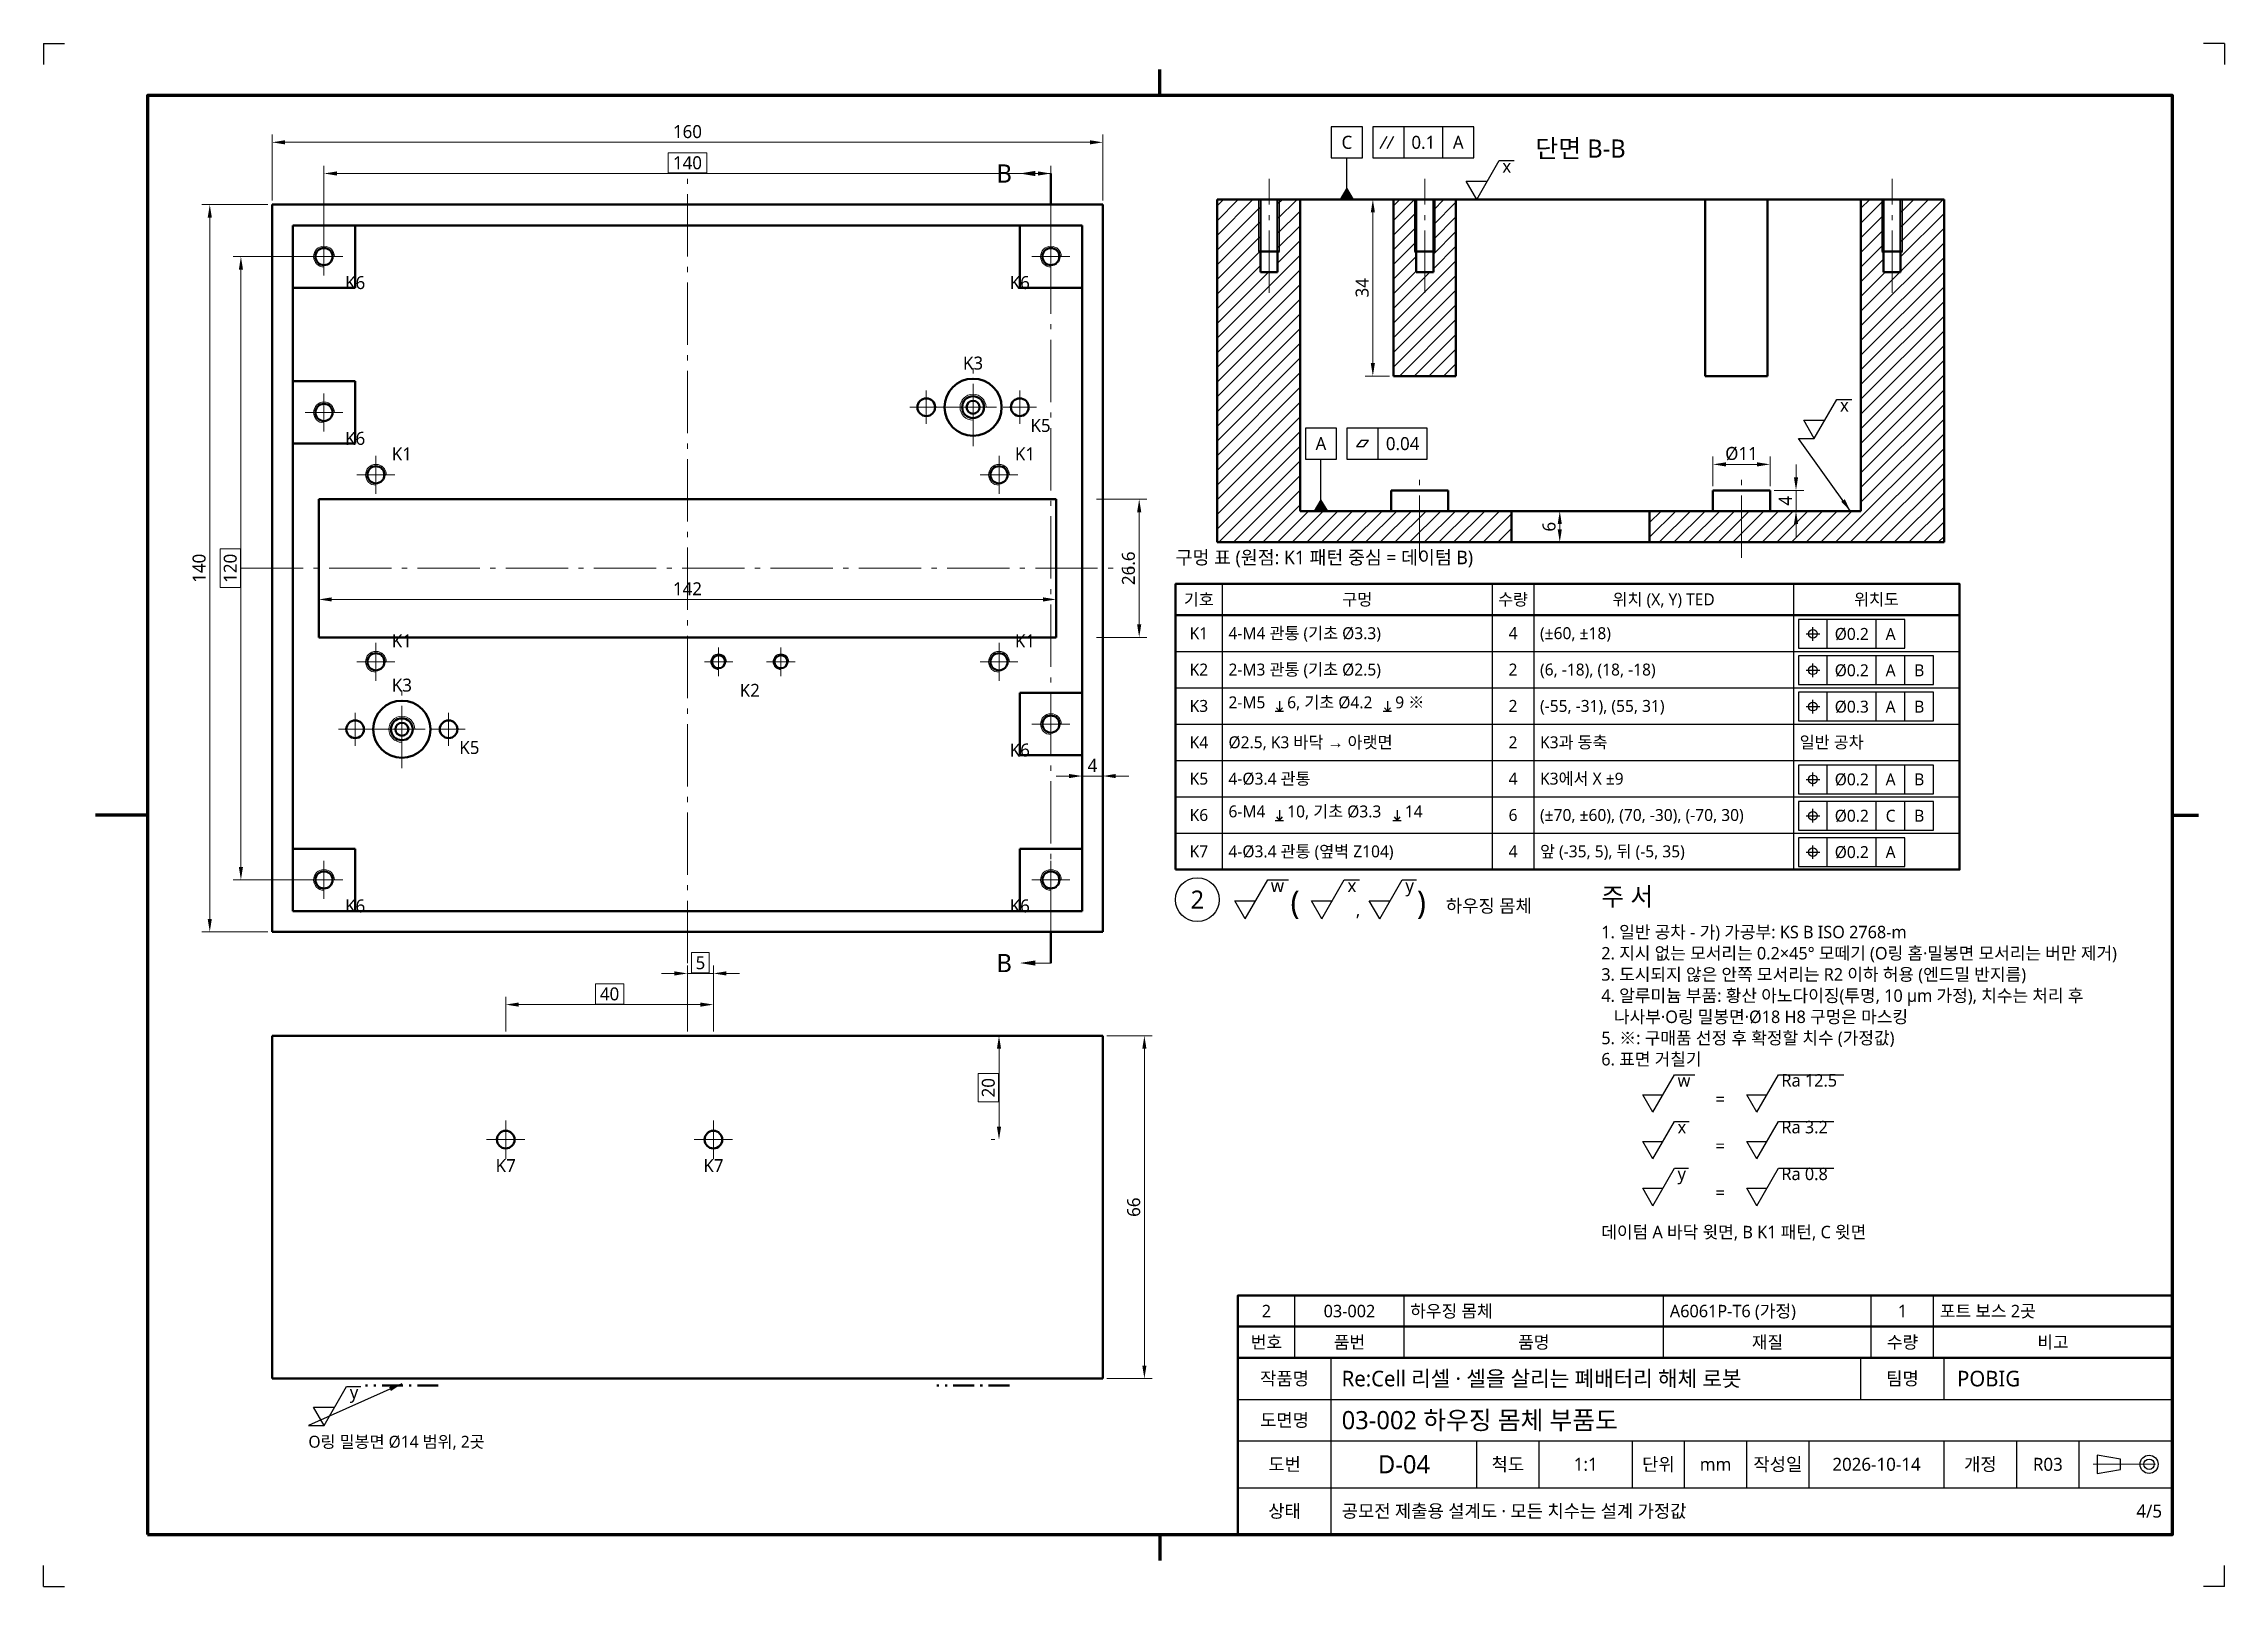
# Model space of a CAD drawing. Header units: millimetres. Extents: x 0 to 1800, y -680 to 297.
# Drawn here: x 460 to 880, y -680 to -383 of the extents above; entities that cross this region are included whole.
import ezdxf
from ezdxf.enums import TextEntityAlignment as Align

# ---------------------------------------------------------------- set-up
doc = ezdxf.new("R2010")
doc.units = ezdxf.units.MM
doc.linetypes.add('KS_CENTER', pattern=[17, 12, -2, 1, -2])
for name, color, linetype, lineweight in [('BALLOON', 7, 'Continuous', 25), ('CENTER', 1, 'KS_CENTER', 18), ('CUT', 1, 'KS_CENTER', 18), ('CUT_THK', 1, 'Continuous', 50), ('DIM', 3, 'Continuous', 18), ('FRAME', 7, 'Continuous', 70), ('HATCH', 8, 'Continuous', 13), ('OUTLINE', 7, 'Continuous', 50), ('SYMBOL', 7, 'Continuous', 25), ('TABLE', 7, 'Continuous', 25), ('TABLE_THK', 7, 'Continuous', 50), ('TEXT', 7, 'Continuous', 25), ('THREAD', 7, 'Continuous', 18)]:
    doc.layers.add(name, color=color, linetype=linetype, lineweight=lineweight)
doc.styles.add('KS', font='malgun.ttf')
doc.dimstyles.new('KS_00', dxfattribs={"dimtxt": 2.5, "dimasz": 2.5, "dimexe": 1.5, "dimexo": 0.8, "dimgap": 0.8, "dimtad": 1, "dimlfac": 50, "dimdsep": 46, "dimtxsty": 'KS', "dimcen": 0, "dimclrd": 3, "dimclre": 3, "dimclrt": 7, "dimazin": 3, "dimtfac": 0.7, "dimtmove": 0, "dimatfit": 3, "dimlwd": 18, "dimlwe": 18, "dimarcsym": 0})

# ---------------------------------------------------------------- blocks, each defined once
blk = doc.blocks.new('_CLOSEDFILLED')
at = {"color": 0, "linetype": 'ByBlock'}
blk.add_solid([(-1, 0.16), (0, 0), (-1, -0.16)], dxfattribs=at)
blk = doc.blocks.new('*D103')
at = {"color": 3, "lineweight": 18}
for p, q in [((44, 266.8), (44, 279.5)), ((46.5, 278), (201.5, 278)), ((204, 266.8), (204, 279.5))]:
    blk.add_line(p, q, dxfattribs=at)
at = {"layer": 'Defpoints'}
for p in [(44, 278), (44, 266), (204, 266)]:
    blk.add_point(p, dxfattribs=at)
at = {"layer": 'DIM', "color": 3, "xscale": 2.5, "yscale": 2.5, "rotation": 180}
blk.add_blockref('_CLOSEDFILLED', (44, 278), dxfattribs=at)
at = {"layer": 'DIM', "color": 3, "xscale": 2.5, "yscale": 2.5}
blk.add_blockref('_CLOSEDFILLED', (204, 278), dxfattribs=at)
at = {"layer": 'DIM', "color": 7, "insert": (124, 280.05), "char_height": 2.5, "attachment_point": 5, "style": 'KS'}
blk.add_mtext('160', dxfattribs=at)
blk = doc.blocks.new('*D104')
at = {"color": 3, "lineweight": 18}
for p, q in [((54, 256.8), (54, 273.5)), ((194, 256.8), (194, 273.5)), ((56.5, 272), (191.5, 272))]:
    blk.add_line(p, q, dxfattribs=at)
at = {"layer": 'Defpoints'}
for p in [(54, 272), (54, 256), (194, 256)]:
    blk.add_point(p, dxfattribs=at)
at = {"layer": 'DIM', "color": 3, "xscale": 2.5, "yscale": 2.5, "rotation": 180}
blk.add_blockref('_CLOSEDFILLED', (54, 272), dxfattribs=at)
at = {"layer": 'DIM', "color": 3, "xscale": 2.5, "yscale": 2.5}
blk.add_blockref('_CLOSEDFILLED', (194, 272), dxfattribs=at)
at = {"layer": 'DIM', "color": 7, "insert": (124, 274.05), "char_height": 2.5, "attachment_point": 5, "style": 'KS'}
blk.add_mtext('140', dxfattribs=at)
blk = doc.blocks.new('*D105')
at = {"color": 3, "lineweight": 18}
for p, q in [((43.2, 266), (30.5, 266)), ((32, 128.5), (32, 263.5)), ((43.2, 126), (30.5, 126))]:
    blk.add_line(p, q, dxfattribs=at)
at = {"layer": 'Defpoints'}
for p in [(44, 266), (32, 126), (44, 126)]:
    blk.add_point(p, dxfattribs=at)
at = {"layer": 'DIM', "color": 3, "xscale": 2.5, "yscale": 2.5}
for p, rotation in [((32, 266), 90), ((32, 126), 270)]:
    blk.add_blockref('_CLOSEDFILLED', p, dxfattribs=dict(at, rotation=rotation))
at = {"layer": 'DIM', "color": 7, "insert": (29.95, 196), "char_height": 2.5, "attachment_point": 5, "rotation": 90, "style": 'KS'}
blk.add_mtext('140', dxfattribs=at)
blk = doc.blocks.new('*D106')
at = {"color": 3, "lineweight": 18}
for p, q in [((53.2, 256), (36.5, 256)), ((38, 138.5), (38, 253.5)), ((53.2, 136), (36.5, 136))]:
    blk.add_line(p, q, dxfattribs=at)
at = {"layer": 'Defpoints'}
for p in [(54, 256), (38, 136), (54, 136)]:
    blk.add_point(p, dxfattribs=at)
at = {"layer": 'DIM', "color": 3, "xscale": 2.5, "yscale": 2.5}
for p, rotation in [((38, 256), 90), ((38, 136), 270)]:
    blk.add_blockref('_CLOSEDFILLED', p, dxfattribs=dict(at, rotation=rotation))
at = {"layer": 'DIM', "color": 7, "insert": (35.95, 196), "char_height": 2.5, "attachment_point": 5, "rotation": 90, "style": 'KS'}
blk.add_mtext('120', dxfattribs=at)
blk = doc.blocks.new('*D107')
at = {"color": 3, "lineweight": 18}
for p, q in [((53, 183.5), (53, 191.5)), ((55.5, 190), (192.5, 190)), ((195, 183.5), (195, 191.5))]:
    blk.add_line(p, q, dxfattribs=at)
at = {"layer": 'Defpoints'}
for p in [(53, 190), (53, 182.7), (195, 182.7)]:
    blk.add_point(p, dxfattribs=at)
at = {"layer": 'DIM', "color": 3, "xscale": 2.5, "yscale": 2.5, "rotation": 180}
blk.add_blockref('_CLOSEDFILLED', (53, 190), dxfattribs=at)
at = {"layer": 'DIM', "color": 3, "xscale": 2.5, "yscale": 2.5}
blk.add_blockref('_CLOSEDFILLED', (195, 190), dxfattribs=at)
at = {"layer": 'DIM', "color": 7, "insert": (124, 192.05), "char_height": 2.5, "attachment_point": 5, "style": 'KS'}
blk.add_mtext('142', dxfattribs=at)
blk = doc.blocks.new('*D108')
at = {"color": 3, "lineweight": 18}
for p, q in [((202.8, 209.3), (212.5, 209.3)), ((211, 185.2), (211, 206.8)), ((202.8, 182.7), (212.5, 182.7))]:
    blk.add_line(p, q, dxfattribs=at)
at = {"layer": 'Defpoints'}
for p in [(202, 209.3), (202, 182.7), (211, 182.7)]:
    blk.add_point(p, dxfattribs=at)
at = {"layer": 'DIM', "color": 3, "xscale": 2.5, "yscale": 2.5}
for p, rotation in [((211, 209.3), 90), ((211, 182.7), 270)]:
    blk.add_blockref('_CLOSEDFILLED', p, dxfattribs=dict(at, rotation=rotation))
at = {"layer": 'DIM', "color": 7, "insert": (208.95, 196), "char_height": 2.5, "attachment_point": 5, "rotation": 90, "style": 'KS'}
blk.add_mtext('26.6', dxfattribs=at)
blk = doc.blocks.new('*D110')
at = {"color": 3, "lineweight": 18}
for p, q in [((204.8, 106), (213.5, 106)), ((212, 42.5), (212, 103.5)), ((204.8, 40), (213.5, 40))]:
    blk.add_line(p, q, dxfattribs=at)
at = {"layer": 'Defpoints'}
for p in [(204, 106), (204, 40), (212, 40)]:
    blk.add_point(p, dxfattribs=at)
at = {"layer": 'DIM', "color": 3, "xscale": 2.5, "yscale": 2.5}
for p, rotation in [((212, 106), 90), ((212, 40), 270)]:
    blk.add_blockref('_CLOSEDFILLED', p, dxfattribs=dict(at, rotation=rotation))
at = {"layer": 'DIM', "color": 7, "insert": (209.95, 73), "char_height": 2.5, "attachment_point": 5, "rotation": 90, "style": 'KS'}
blk.add_mtext('66', dxfattribs=at)
blk = doc.blocks.new('*D111')
at = {"color": 3, "lineweight": 18}
for p, q in [((89, 106.8), (89, 113.5)), ((129, 106.8), (129, 113.5)), ((91.5, 112), (126.5, 112))]:
    blk.add_line(p, q, dxfattribs=at)
at = {"layer": 'Defpoints'}
for p in [(89, 112), (89, 106), (129, 106)]:
    blk.add_point(p, dxfattribs=at)
at = {"layer": 'DIM', "color": 3, "xscale": 2.5, "yscale": 2.5, "rotation": 180}
blk.add_blockref('_CLOSEDFILLED', (89, 112), dxfattribs=at)
at = {"layer": 'DIM', "color": 3, "xscale": 2.5, "yscale": 2.5}
blk.add_blockref('_CLOSEDFILLED', (129, 112), dxfattribs=at)
at = {"layer": 'DIM', "color": 7, "insert": (109, 114.05), "char_height": 2.5, "attachment_point": 5, "style": 'KS'}
blk.add_mtext('40', dxfattribs=at)
blk = doc.blocks.new('*D112')
at = {"color": 3, "lineweight": 18}
for p, q in [((121.5, 118), (119, 118)), ((124, 106.8), (124, 119.5)), ((124, 118), (129, 118)), ((129, 106.8), (129, 119.5)), ((131.5, 118), (134, 118))]:
    blk.add_line(p, q, dxfattribs=at)
at = {"layer": 'Defpoints'}
for p in [(124, 118), (124, 106), (129, 106)]:
    blk.add_point(p, dxfattribs=at)
at = {"layer": 'DIM', "color": 3, "xscale": 2.5, "yscale": 2.5}
blk.add_blockref('_CLOSEDFILLED', (124, 118), dxfattribs=at)
at = {"layer": 'DIM', "color": 3, "xscale": 2.5, "yscale": 2.5, "rotation": 180}
blk.add_blockref('_CLOSEDFILLED', (129, 118), dxfattribs=at)
at = {"layer": 'DIM', "color": 7, "insert": (126.5, 120.05), "char_height": 2.5, "attachment_point": 5, "style": 'KS'}
blk.add_mtext('5', dxfattribs=at)
blk = doc.blocks.new('*D113')
at = {"color": 3, "lineweight": 18}
for p, q in [((183.2, 106), (182.5, 106)), ((184, 88.5), (184, 103.5)), ((183.2, 86), (182.5, 86))]:
    blk.add_line(p, q, dxfattribs=at)
at = {"layer": 'Defpoints'}
for p in [(184, 106), (184, 86), (184, 86)]:
    blk.add_point(p, dxfattribs=at)
at = {"layer": 'DIM', "color": 3, "xscale": 2.5, "yscale": 2.5}
for p, rotation in [((184, 106), 90), ((184, 86), 270)]:
    blk.add_blockref('_CLOSEDFILLED', p, dxfattribs=dict(at, rotation=rotation))
at = {"layer": 'DIM', "color": 7, "insert": (181.95, 96), "char_height": 2.5, "attachment_point": 5, "rotation": 90, "style": 'KS'}
blk.add_mtext('20', dxfattribs=at)
blk = doc.blocks.new('*D114')
at = {"color": 3, "lineweight": 18}
for p, q in [((259.2, 267), (254.5, 267)), ((256, 235.5), (256, 264.5)), ((259.2, 233), (254.5, 233))]:
    blk.add_line(p, q, dxfattribs=at)
at = {"layer": 'Defpoints'}
for p in [(260, 267), (256, 233), (260, 233)]:
    blk.add_point(p, dxfattribs=at)
at = {"layer": 'DIM', "color": 3, "xscale": 2.5, "yscale": 2.5}
for p, rotation in [((256, 267), 90), ((256, 233), 270)]:
    blk.add_blockref('_CLOSEDFILLED', p, dxfattribs=dict(at, rotation=rotation))
at = {"layer": 'DIM', "color": 7, "insert": (253.95, 250), "char_height": 2.5, "attachment_point": 5, "rotation": 90, "style": 'KS'}
blk.add_mtext('34', dxfattribs=at)
blk = doc.blocks.new('*D115')
at = {"color": 3, "lineweight": 18}
for p, q in [((283.5, 207), (293.5, 207)), ((292, 203.5), (292, 204.5)), ((283.5, 201), (293.5, 201))]:
    blk.add_line(p, q, dxfattribs=at)
at = {"layer": 'Defpoints'}
for p in [(282.7, 207), (282.7, 201), (292, 201)]:
    blk.add_point(p, dxfattribs=at)
at = {"layer": 'DIM', "color": 3, "xscale": 2.5, "yscale": 2.5}
for p, rotation in [((292, 207), 90), ((292, 201), 270)]:
    blk.add_blockref('_CLOSEDFILLED', p, dxfattribs=dict(at, rotation=rotation))
at = {"layer": 'DIM', "color": 7, "insert": (289.95, 204), "char_height": 2.5, "attachment_point": 5, "rotation": 90, "style": 'KS'}
blk.add_mtext('6', dxfattribs=at)
blk = doc.blocks.new('*D116')
at = {"color": 3, "lineweight": 18}
for p, q in [((337.5, 213.5), (337.5, 216)), ((333.3, 211), (339, 211)), ((337.5, 207), (337.5, 211)), ((333.3, 207), (339, 207)), ((337.5, 204.5), (337.5, 202))]:
    blk.add_line(p, q, dxfattribs=at)
at = {"layer": 'Defpoints'}
for p in [(332.5, 211), (332.5, 207), (337.5, 207)]:
    blk.add_point(p, dxfattribs=at)
at = {"layer": 'DIM', "color": 3, "xscale": 2.5, "yscale": 2.5}
for p, rotation in [((337.5, 211), 270), ((337.5, 207), 90)]:
    blk.add_blockref('_CLOSEDFILLED', p, dxfattribs=dict(at, rotation=rotation))
at = {"layer": 'DIM', "color": 7, "insert": (335.45, 209), "char_height": 2.5, "attachment_point": 5, "rotation": 90, "style": 'KS'}
blk.add_mtext('4', dxfattribs=at)
blk = doc.blocks.new('D-04_R03_4of5')
at = {"layer": 'HATCH'}
h = blk.add_hatch(dxfattribs=at)
h.set_pattern_fill('ANSI31', scale=0.62992, style=0)
h.paths.add_polyline_path([(230, 267), (226, 267), (226, 201), (282.7, 201), (282.7, 207), (242, 207), (242, 267), (237.65, 267), (237.65, 253), (234.35, 253), (234.35, 267)])
h = blk.add_hatch(dxfattribs=at)
h.set_pattern_fill('ANSI31', scale=0.62992, style=0)
h.paths.add_polyline_path([(264.35, 267), (264.35, 253), (267.65, 253), (267.65, 267), (272, 267), (272, 233), (260, 233), (260, 267)])
h = blk.add_hatch(dxfattribs=at)
h.set_pattern_fill('ANSI31', scale=0.62992, style=0)
h.paths.add_polyline_path([(366, 267), (362, 267), (357.65, 267), (357.65, 253), (354.35, 253), (354.35, 267), (350, 267), (350, 207), (309.3, 207), (309.3, 201), (366, 201)])
at = {"layer": 'SYMBOL'}
h = blk.add_hatch(color=256, dxfattribs=at)
h.dxf.hatch_style = 1
h.paths.add_polyline_path([(249.7, 267), (252.3, 267), (251, 269.2)])
h = blk.add_hatch(color=256, dxfattribs=at)
h.dxf.hatch_style = 1
h.paths.add_polyline_path([(244.7, 207), (247.3, 207), (246, 209.2)])
at = {"layer": 'BALLOON'}
blk.add_circle((222.2, 132.2), 4.2, dxfattribs=at)
at = {"layer": 'CENTER'}
for p, q in [((124, 120), (124, 272)), ((236, 249), (236, 271)), ((266, 249), (266, 271)), ((356, 249), (356, 271)), ((54, 252.35), (54, 259.65)), ((194, 252.35), (194, 259.65)), ((50.35, 256), (57.65, 256)), ((190.35, 256), (197.65, 256)), ((179, 219.5), (179, 234.5)), ((54, 222.35), (54, 229.65)), ((166.8, 227), (173.2, 227)), ((170, 223.8), (170, 230.2)), ((171.5, 227), (186.5, 227)), ((184.8, 227), (191.2, 227)), ((188, 223.8), (188, 230.2)), ((50.35, 226), (57.65, 226)), ((64, 210.35), (64, 217.65)), ((184, 210.35), (184, 217.65)), ((265, 198), (265, 215)), ((327, 198), (327, 215)), ((60.35, 214), (67.65, 214)), ((180.35, 214), (187.65, 214)), ((38, 196), (210, 196)), ((64, 174.35), (64, 181.65)), ((130, 175.25), (130, 180.75)), ((142, 175.25), (142, 180.75)), ((184, 174.35), (184, 181.65)), ((60.35, 178), (67.65, 178)), ((127.25, 178), (132.75, 178)), ((139.25, 178), (144.75, 178)), ((180.35, 178), (187.65, 178)), ((69, 157.5), (69, 172.5)), ((60, 161.8), (60, 168.2)), ((78, 161.8), (78, 168.2)), ((194, 162.35), (194, 169.65)), ((56.8, 165), (63.2, 165)), ((61.5, 165), (76.5, 165)), ((74.8, 165), (81.2, 165)), ((190.35, 166), (197.65, 166)), ((54, 132.35), (54, 139.65)), ((194, 132.35), (194, 139.65)), ((50.35, 136), (57.65, 136)), ((190.35, 136), (197.65, 136)), ((89, 82.3), (89, 89.7)), ((129, 82.3), (129, 89.7)), ((85.3, 86), (92.7, 86)), ((125.3, 86), (132.7, 86)), ((394.75, 23.5), (408, 23.5))]:
    blk.add_line(p, q, dxfattribs=at)
at = {"layer": 'CUT'}
blk.add_line((194, 126), (194, 266), dxfattribs=at)
at = {"layer": 'CUT_THK'}
for p, q in [((194, 266), (194, 272)), ((194, 120), (194, 126)), ((62.4, 38.7), (62, 38.7)), ((64, 38.7), (63.6, 38.7)), ((69.2, 38.7), (65.2, 38.7)), ((70.8, 38.7), (70.4, 38.7)), ((76, 38.7), (72, 38.7)), ((172.4, 38.7), (172, 38.7)), ((174, 38.7), (173.6, 38.7)), ((179.2, 38.7), (175.2, 38.7)), ((180.8, 38.7), (180.4, 38.7)), ((186, 38.7), (182, 38.7))]:
    blk.add_line(p, q, dxfattribs=at)
at = {"layer": 'DIM'}
for p, q in [((194, 272), (190.5, 272)), ((194, 120), (190.5, 120))]:
    blk.add_line(p, q, dxfattribs=at)
for points in [[(120.27076, 272.1), (127.72924, 272.1), (127.72924, 276), (120.27076, 276)], [(34, 192.27076), (37.9, 192.27076), (37.9, 199.72924), (34, 199.72924)], [(124.79025, 118.1), (128.20975, 118.1), (128.20975, 122), (124.79025, 122)], [(106.28051, 112.1), (111.71949, 112.1), (111.71949, 116), (106.28051, 116)], [(180, 93.28051), (183.9, 93.28051), (183.9, 98.71949), (180, 98.71949)]]:
    blk.add_lwpolyline(points, close=True, dxfattribs=at)
for points in [[(188, 272), (191, 272.5), (191, 271.5)], [(188, 120), (191, 120.5), (191, 119.5)]]:
    blk.add_solid(points, dxfattribs=at)
at = {"layer": 'FRAME'}
for p, q in [((215, 287), (215, 292)), ((20, 148.5), (10, 148.5)), ((410, 148.5), (415, 148.5)), ((215, 10), (215, 5))]:
    blk.add_line(p, q, dxfattribs=at)
blk.add_lwpolyline([(20, 10), (410, 10), (410, 287), (20, 287)], close=True, dxfattribs=at)
at = {"layer": 'OUTLINE'}
for p, q in [((44, 126), (44, 266)), ((44, 266), (204, 266)), ((204, 126), (204, 266)), ((226, 267), (226, 201)), ((226, 267), (230, 267)), ((230, 267), (234.35, 267)), ((234.35, 253), (234.35, 267)), ((237.65, 253), (237.65, 267)), ((237.65, 267), (242, 267)), ((242, 267), (260, 267)), ((242, 267), (242, 207)), ((260, 267), (264.35, 267)), ((260, 267), (260, 233)), ((264.35, 253), (264.35, 267)), ((267.65, 267), (272, 267)), ((267.65, 253), (267.65, 267)), ((272, 267), (320, 267)), ((272, 267), (272, 233)), ((320, 267), (332, 267)), ((320, 233), (320, 267)), ((332, 267), (350, 267)), ((332, 233), (332, 267)), ((350, 267), (350, 207)), ((350, 267), (354.35, 267)), ((354.35, 253), (354.35, 267)), ((357.65, 253), (357.65, 267)), ((357.65, 267), (362, 267)), ((362, 267), (366, 267)), ((366, 267), (366, 201)), ((60, 262), (48, 262)), ((48, 250), (48, 262)), ((188, 262), (60, 262)), ((60, 250), (60, 262)), ((200, 262), (188, 262)), ((188, 250), (188, 262)), ((200, 250), (200, 262)), ((234, 257), (238, 257)), ((264, 257), (268, 257)), ((354, 257), (358, 257)), ((234.35, 253), (237.65, 253)), ((264.35, 253), (267.65, 253)), ((354.35, 253), (357.65, 253)), ((48, 232), (48, 250)), ((48, 250), (60, 250)), ((188, 250), (200, 250)), ((200, 172), (200, 250)), ((48, 220), (48, 232)), ((48, 232), (60, 232)), ((60, 220), (60, 232)), ((260, 233), (272, 233)), ((320, 233), (332, 233)), ((48, 142), (48, 220)), ((48, 220), (60, 220)), ((259.5, 207), (259.5, 211)), ((270.5, 207), (270.5, 211)), ((321.5, 207), (321.5, 211)), ((332.5, 207), (332.5, 211)), ((53, 182.7), (53, 209.3)), ((195, 209.3), (53, 209.3)), ((195, 182.7), (195, 209.3)), ((242, 207), (282.7, 207)), ((282.7, 207), (282.7, 201)), ((282.7, 207), (309.3, 207)), ((309.3, 207), (309.3, 201)), ((309.3, 207), (350, 207)), ((226, 201), (282.7, 201)), ((282.7, 201), (309.3, 201)), ((309.3, 201), (366, 201)), ((195, 182.7), (53, 182.7)), ((188, 160), (188, 172)), ((188, 172), (200, 172)), ((200, 160), (200, 172)), ((188, 160), (200, 160)), ((200, 142), (200, 160)), ((48, 130), (48, 142)), ((48, 142), (60, 142)), ((60, 130), (60, 142)), ((188, 130), (188, 142)), ((188, 142), (200, 142)), ((200, 130), (200, 142)), ((44, 126), (204, 126)), ((60, 130), (48, 130)), ((188, 130), (60, 130)), ((200, 130), (188, 130)), ((44, 40), (44, 106)), ((44, 106), (204, 106)), ((204, 40), (204, 106)), ((44, 40), (204, 40))]:
    blk.add_line(p, q, dxfattribs=at)
for points in [[(237.65, 267), (237.60863, 267), (237.4866, 267), (237.29002, 267), (237.02876, 267), (236.71591, 267), (236.36716, 267), (236, 267), (235.63284, 267), (235.28409, 267), (234.97124, 267), (234.70998, 267), (234.5134, 267), (234.39137, 267), (234.35, 267)], [(267.65, 267), (267.60863, 267), (267.4866, 267), (267.29002, 267), (267.02876, 267), (266.71591, 267), (266.36716, 267), (266, 267), (265.63284, 267), (265.28409, 267), (264.97124, 267), (264.70998, 267), (264.5134, 267), (264.39137, 267), (264.35, 267)], [(357.65, 267), (357.60863, 267), (357.4866, 267), (357.29002, 267), (357.02876, 267), (356.71591, 267), (356.36716, 267), (356, 267), (355.63284, 267), (355.28409, 267), (354.97124, 267), (354.70998, 267), (354.5134, 267), (354.39137, 267), (354.35, 267)], [(259.5, 211), (259.53458, 211), (259.6379, 211), (259.80864, 211), (260.04467, 211), (260.34302, 211), (260.69993, 211), (261.11091, 211), (261.57081, 211), (262.07382, 211), (262.61364, 211), (263.18347, 211), (263.77613, 211), (264.3842, 211), (265, 211)], [(265, 211), (265.6158, 211), (266.22387, 211), (266.81653, 211), (267.38636, 211), (267.92618, 211), (268.42919, 211), (268.88909, 211), (269.30007, 211), (269.65698, 211), (269.95533, 211), (270.19136, 211), (270.3621, 211), (270.46542, 211), (270.5, 211)], [(321.5, 211), (321.53458, 211), (321.6379, 211), (321.80864, 211), (322.04467, 211), (322.34302, 211), (322.69993, 211), (323.11091, 211), (323.57081, 211), (324.07382, 211), (324.61364, 211), (325.18347, 211), (325.77613, 211), (326.3842, 211), (327, 211)], [(327, 211), (327.6158, 211), (328.22387, 211), (328.81653, 211), (329.38636, 211), (329.92618, 211), (330.42919, 211), (330.88909, 211), (331.30007, 211), (331.65698, 211), (331.95533, 211), (332.19136, 211), (332.3621, 211), (332.46542, 211), (332.5, 211)]]:
    blk.add_lwpolyline(points, dxfattribs=at)
for centre, radius in [((54, 256), 1.65), ((194, 256), 1.65), ((179, 227), 5.5), ((54, 226), 1.65), ((170, 227), 1.7), ((179, 227), 2.1), ((179, 227), 1.25), ((188, 227), 1.7), ((64, 214), 1.65), ((184, 214), 1.65), ((64, 178), 1.65), ((130, 178), 1.25), ((142, 178), 1.25), ((184, 178), 1.65), ((69, 165), 5.5), ((60, 165), 1.7), ((69, 165), 2.1), ((69, 165), 1.25), ((78, 165), 1.7), ((194, 166), 1.65), ((54, 136), 1.65), ((194, 136), 1.65), ((89, 86), 1.7), ((129, 86), 1.7)]:
    blk.add_circle(centre, radius, dxfattribs=at)
at = {"layer": 'SYMBOL'}
for p, q in [((257.44, 276.83), (258.74, 279.17)), ((258.74, 276.83), (260.04, 279.17)), ((262, 275), (262, 281)), ((269.44874, 275), (269.44874, 281)), ((251, 269.2), (251, 275)), ((276, 267), (280.33013, 274.5)), ((280.33013, 274.5), (283.2297, 274.5)), ((276, 267), (273.97927, 270.5)), ((273.97927, 270.5), (278.02073, 270.5)), ((341.02073, 221), (345.35085, 228.5)), ((345.35085, 228.5), (348.25043, 228.5)), ((257, 217), (257, 223)), ((341.02073, 221), (339, 224.5)), ((339, 224.5), (343.04145, 224.5)), ((348, 207), (338, 221)), ((338, 221), (341.02073, 221)), ((246, 209.2), (246, 217)), ((343.52, 180.6), (343.52, 186.12)), ((352.95624, 180.6), (352.95624, 186.12)), ((339.46, 183.36), (342.06, 183.36)), ((340.76, 182.06), (340.76, 184.66)), ((340.76, 175.06), (340.76, 177.66)), ((343.52, 173.6), (343.52, 179.12)), ((352.95624, 173.6), (352.95624, 179.12)), ((358.47624, 173.6), (358.47624, 179.12)), ((339.46, 176.36), (342.06, 176.36)), ((339.46, 169.36), (342.06, 169.36)), ((340.76, 168.06), (340.76, 170.66)), ((343.52, 166.6), (343.52, 172.12)), ((352.95624, 166.6), (352.95624, 172.12)), ((358.47624, 166.6), (358.47624, 172.12)), ((340.76, 154.06), (340.76, 156.66)), ((343.52, 152.6), (343.52, 158.12)), ((352.95624, 152.6), (352.95624, 158.12)), ((358.47624, 152.6), (358.47624, 158.12)), ((339.46, 155.36), (342.06, 155.36)), ((339.46, 148.36), (342.06, 148.36)), ((340.76, 147.06), (340.76, 149.66)), ((343.52, 145.6), (343.52, 151.12)), ((352.95624, 145.6), (352.95624, 151.12)), ((358.47624, 145.6), (358.47624, 151.12)), ((343.52, 138.6), (343.52, 144.12)), ((352.95624, 138.6), (352.95624, 144.12)), ((339.46, 141.36), (342.06, 141.36)), ((340.76, 140.06), (340.76, 142.66)), ((231.42073, 128.5), (235.75085, 136)), ((235.75085, 136), (239.77681, 136)), ((246.17681, 128.5), (250.50694, 136)), ((250.50694, 136), (253.40651, 136)), ((257.3329, 128.5), (261.66303, 136)), ((261.66303, 136), (264.40931, 136)), ((231.42073, 128.5), (229.4, 132)), ((229.4, 132), (233.44145, 132)), ((246.17681, 128.5), (244.15609, 132)), ((244.15609, 132), (248.19754, 132)), ((257.3329, 128.5), (255.31217, 132)), ((255.31217, 132), (259.35363, 132)), ((309.9399, 91.29), (314.09682, 98.49)), ((314.09682, 98.49), (318.00974, 98.49)), ((329.9399, 91.29), (334.09682, 98.49)), ((334.09682, 98.49), (346.71156, 98.49)), ((309.9399, 91.29), (308, 94.65)), ((308, 94.65), (311.87979, 94.65)), ((329.9399, 91.29), (328, 94.65)), ((328, 94.65), (331.87979, 94.65)), ((309.9399, 82.29), (314.09682, 89.49)), ((314.09682, 89.49), (316.92841, 89.49)), ((329.9399, 82.29), (334.09682, 89.49)), ((334.09682, 89.49), (344.77285, 89.49)), ((309.9399, 82.29), (308, 85.65)), ((308, 85.65), (311.87979, 85.65)), ((329.9399, 82.29), (328, 85.65)), ((328, 85.65), (331.87979, 85.65)), ((309.9399, 73.29), (314.09682, 80.49)), ((314.09682, 80.49), (316.78125, 80.49)), ((329.9399, 73.29), (334.09682, 80.49)), ((334.09682, 80.49), (344.77285, 80.49)), ((309.9399, 73.29), (308, 76.65)), ((308, 76.65), (311.87979, 76.65)), ((329.9399, 73.29), (328, 76.65)), ((328, 76.65), (331.87979, 76.65)), ((69, 39), (51, 31)), ((54.02073, 31), (58.35085, 38.5)), ((58.35085, 38.5), (61.09713, 38.5)), ((54.02073, 31), (52, 34.5)), ((52, 34.5), (56.04145, 34.5)), ((51, 31), (54.02073, 31))]:
    blk.add_line(p, q, dxfattribs=at)
for points in [[(248, 275), (254, 275), (254, 281), (248, 281)], [(256, 275), (275.44874, 275), (275.44874, 281), (256, 281)], [(249.7, 267), (252.3, 267), (251, 269.2)], [(243, 217), (249, 217), (249, 223), (243, 223)], [(251, 217), (266.46823, 217), (266.46823, 223), (251, 223)], [(252.83, 219.415), (254.26, 219.415), (255.17, 220.585), (253.74, 220.585)], [(244.7, 207), (247.3, 207), (246, 209.2)], [(338, 180.6), (358.47624, 180.6), (358.47624, 186.12), (338, 186.12)], [(338, 173.6), (363.99624, 173.6), (363.99624, 179.12), (338, 179.12)], [(338, 166.6), (363.99624, 166.6), (363.99624, 172.12), (338, 172.12)], [(338, 152.6), (363.99624, 152.6), (363.99624, 158.12), (338, 158.12)], [(338, 145.6), (363.99624, 145.6), (363.99624, 151.12), (338, 151.12)], [(338, 138.6), (358.47624, 138.6), (358.47624, 144.12), (338, 144.12)], [(395.5, 21.75), (400, 22.5), (400, 24.5), (395.5, 25.25)]]:
    blk.add_lwpolyline(points, close=True, dxfattribs=at)
for centre, radius in [((340.76, 183.36), 0.832), ((340.76, 176.36), 0.832), ((340.76, 169.36), 0.832), ((340.76, 155.36), 0.832), ((340.76, 148.36), 0.832), ((340.76, 141.36), 0.832), ((405.5, 23.5), 1.75), ((405.5, 23.5), 1)]:
    blk.add_circle(centre, radius, dxfattribs=at)
for points in [[(348, 207), (346.20107, 208.78731), (346.89274, 209.28136)], [(69, 39), (66.88808, 37.59628), (66.54286, 38.37302)]]:
    blk.add_solid(points, dxfattribs=at)
at = {"layer": 'TABLE'}
for p, q in [((0, 297), (4, 297)), ((0, 297), (0, 293)), ((420, 297), (416, 297)), ((420, 297), (420, 293)), ((227, 193), (227, 138)), ((279, 193), (279, 138)), ((287, 193), (287, 138)), ((337, 193), (337, 138)), ((218, 180), (369, 180)), ((218, 173), (369, 173)), ((218, 166), (369, 166)), ((218, 159), (369, 159)), ((218, 152), (369, 152)), ((218, 145), (369, 145)), ((218, 138), (369, 138)), ((241, 44), (241, 56)), ((262, 44), (262, 56)), ((312, 44), (312, 56)), ((352, 44), (352, 56)), ((364, 44), (364, 56)), ((248, 36), (248, 44)), ((350, 36), (350, 44)), ((366, 36), (366, 44)), ((230, 36), (410, 36)), ((248, 28), (248, 36)), ((230, 28), (410, 28)), ((248, 19), (248, 28)), ((276, 19), (276, 28)), ((288, 19), (288, 28)), ((306, 19), (306, 28)), ((316, 19), (316, 28)), ((328, 19), (328, 28)), ((340, 19), (340, 28)), ((366, 19), (366, 28)), ((380, 19), (380, 28)), ((392, 19), (392, 28)), ((230, 19), (410, 19)), ((248, 10), (248, 19)), ((0, 0), (0, 4)), ((0, 0), (4, 0)), ((420, 0), (416, 0)), ((420, 0), (420, 4))]:
    blk.add_line(p, q, dxfattribs=at)
at = {"layer": 'TABLE_THK'}
for p, q in [((218, 187), (369, 187)), ((230, 50), (410, 50))]:
    blk.add_line(p, q, dxfattribs=at)
for points in [[(218, 138), (369, 138), (369, 193), (218, 193)], [(230, 44), (410, 44), (410, 56), (230, 56)], [(230, 10), (410, 10), (410, 44), (230, 44)]]:
    blk.add_lwpolyline(points, close=True, dxfattribs=at)
at = {"layer": 'TEXT'}
for p, q in [((237.2031, 168.465), (238.8131, 168.465)), ((238.0081, 170.42), (238.0081, 168.465)), ((258.01049, 168.465), (259.62049, 168.465)), ((258.81549, 170.42), (258.81549, 168.465)), ((237.2031, 147.465), (238.8131, 147.465)), ((238.0081, 149.42), (238.0081, 147.465)), ((259.86843, 147.465), (261.47843, 147.465)), ((260.67343, 149.42), (260.67343, 147.465))]:
    blk.add_line(p, q, dxfattribs=at)
for points in [[(237.4331, 169.155), (238.0081, 168.465), (238.5831, 169.155)], [(258.24049, 169.155), (258.81549, 168.465), (259.39049, 169.155)], [(237.4331, 148.155), (238.0081, 147.465), (238.5831, 148.155)], [(260.09843, 148.155), (260.67343, 147.465), (261.24843, 148.155)]]:
    blk.add_lwpolyline(points, dxfattribs=at)
at = {"layer": 'THREAD'}
for p, q in [((234, 267), (234, 257)), ((238, 267), (238, 257)), ((264, 267), (264, 257)), ((268, 267), (268, 257)), ((354, 267), (354, 257)), ((358, 267), (358, 257))]:
    blk.add_line(p, q, dxfattribs=at)
for centre, radius in [((54, 256), 2), ((194, 256), 2), ((54, 226), 2), ((179, 227), 2.5), ((64, 214), 2), ((184, 214), 2), ((64, 178), 2), ((130, 178), 1.5), ((142, 178), 1.5), ((184, 178), 2), ((194, 166), 2), ((69, 165), 2.5), ((54, 136), 2), ((194, 136), 2)]:
    blk.add_arc(centre, radius, 0, 270, dxfattribs=at)
at = {"layer": 'TEXT', "style": 'KS'}
for s, height, p in [('C', 2.5, (251, 278)), ('0.1', 2.5, (265.72437, 278)), ('A', 2.5, (272.44874, 278)), ('B', 3.5, (185, 272)), ('K6', 2.5, (60, 251)), ('K6', 2.5, (188, 251)), ('K3', 2.5, (179, 235.5)), ('K5', 2.5, (192, 223.5)), ('K6', 2.5, (60, 221)), ('K1', 2.5, (69, 218)), ('K1', 2.5, (189, 218)), ('A', 2.5, (246, 220)), ('0.04', 2.5, (261.73412, 220)), ('기호', 2.3, (222.5, 190)), ('구멍', 2.3, (253, 190)), ('수량', 2.3, (283, 190)), ('위치 (X, Y) TED', 2.3, (312, 190)), ('위치도', 2.3, (353, 190)), ('K1', 2.5, (69, 182)), ('K1', 2.5, (189, 182)), ('K1', 2.3, (222.5, 183.5)), ('4', 2.3, (283, 183.5)), ('Ø0.2', 2.3, (348.23812, 183.36)), ('A', 2.3, (355.71624, 183.36)), ('K2', 2.3, (222.5, 176.5)), ('2', 2.3, (283, 176.5)), ('Ø0.2', 2.3, (348.23812, 176.36)), ('A', 2.3, (355.71624, 176.36)), ('B', 2.3, (361.23624, 176.36)), ('K3', 2.5, (69, 173.5)), ('K2', 2.5, (136, 172.5)), ('K3', 2.3, (222.5, 169.5)), ('2', 2.3, (283, 169.5)), ('Ø0.3', 2.3, (348.23812, 169.36)), ('A', 2.3, (355.71624, 169.36)), ('B', 2.3, (361.23624, 169.36)), ('K5', 2.5, (82, 161.5)), ('K6', 2.5, (188, 161)), ('K4', 2.3, (222.5, 162.5)), ('2', 2.3, (283, 162.5)), ('K5', 2.3, (222.5, 155.5)), ('4', 2.3, (283, 155.5)), ('Ø0.2', 2.3, (348.23812, 155.36)), ('A', 2.3, (355.71624, 155.36)), ('B', 2.3, (361.23624, 155.36)), ('K6', 2.3, (222.5, 148.5)), ('6', 2.3, (283, 148.5)), ('Ø0.2', 2.3, (348.23812, 148.36)), ('C', 2.3, (355.71624, 148.36)), ('B', 2.3, (361.23624, 148.36)), ('K7', 2.3, (222.5, 141.5)), ('4', 2.3, (283, 141.5)), ('Ø0.2', 2.3, (348.23812, 141.36)), ('A', 2.3, (355.71624, 141.36)), ('K6', 2.5, (60, 131)), ('K6', 2.5, (188, 131)), ('2', 3.5, (222.2, 132.2)), ('B', 3.5, (185, 120)), ('K7', 2.5, (89, 81)), ('K7', 2.5, (129, 81)), ('2', 2.4, (235.5, 53)), ('03-002', 2.4, (251.5, 53)), ('1', 2.4, (358, 53)), ('번호', 2.4, (235.5, 47)), ('품번', 2.4, (251.5, 47)), ('품명', 2.4, (287, 47)), ('재질', 2.4, (332, 47)), ('수량', 2.4, (358, 47)), ('비고', 2.4, (387, 47)), ('작품명', 2.5, (239, 40)), ('팀명', 2.5, (358, 40)), ('도면명', 2.5, (239, 32)), ('D-04', 3.5, (262, 23.5)), ('도번', 2.5, (239, 23.5)), ('척도', 2.5, (282, 23.5)), ('1:1', 2.5, (297, 23.5)), ('단위', 2.5, (311, 23.5)), ('mm', 2.5, (322, 23.5)), ('작성일', 2.5, (334, 23.5)), ('2026-10-14', 2.5, (353, 23.5)), ('개정', 2.5, (373, 23.5)), ('R03', 2.5, (386, 23.5)), ('상태', 2.5, (239, 14.5))]:
    blk.add_text(s, height=height, dxfattribs=at).set_placement(p, align=Align.MIDDLE_CENTER)
blk.add_text('단면 B-B', height=3.5, dxfattribs=at).set_placement((296, 274), align=Align.BOTTOM_CENTER)
for s, height, p in [('x', 2.5, (280.93013, 271.4)), ('x', 2.5, (345.95085, 225.4)), ('구멍 표 (원점: K1 패턴 중심 = 데이텀 B)', 2.6, (218, 196)), ('2-M5 ', 2.3, (228.2, 168.35)), ('6, 기초 Ø4.2 ', 2.3, (239.5031, 168.35)), ('9 ※', 2.3, (260.31049, 168.35)), ('6-M4 ', 2.3, (228.2, 147.35)), ('10, 기초 Ø3.3 ', 2.3, (239.5031, 147.35)), ('14', 2.3, (262.16843, 147.35)), ('w', 2.5, (236.35085, 132.9)), ('x', 2.5, (251.10694, 132.9)), ('y', 2.5, (262.26303, 132.9)), ('주 서', 3.5, (300, 130)), ('(', 4.5, (240.15609, 128.1)), (')', 4.5, (264.46826, 128.1)), ('하우징 몸체', 2.5, (270.06826, 129)), (',', 2.5, (252.71217, 128.3)), ('1. 일반 공차 - 가) 가공부: KS B ISO 2768-m', 2.4, (300, 124.05)), ('2. 지시 없는 모서리는 0.2×45° 모떼기 (O링 홈·밀봉면 모서리는 버만 제거)', 2.4, (300, 119.97)), ('3. 도시되지 않은 안쪽 모서리는 R2 이하 허용 (엔드밀 반지름)', 2.4, (300, 115.89)), ('4. 알루미늄 부품: 황산 아노다이징(투명, 10 μm 가정), 치수는 처리 후', 2.4, (300, 111.81)), ('   나사부·O링 밀봉면·Ø18 H8 구멍은 마스킹', 2.4, (300, 107.73)), ('5. ※: 구매품 선정 후 확정할 치수 (가정값)', 2.4, (300, 103.65)), ('6. 표면 거칠기', 2.4, (300, 99.57)), ('w', 2.4, (314.69682, 95.49)), ('Ra 12.5', 2.4, (334.69682, 95.49)), ('=', 2.4, (322, 91.89)), ('x', 2.4, (314.69682, 86.49)), ('Ra 3.2', 2.4, (334.69682, 86.49)), ('=', 2.4, (322, 82.89)), ('y', 2.4, (314.69682, 77.49)), ('Ra 0.8', 2.4, (334.69682, 77.49)), ('=', 2.4, (322, 73.89)), ('데이텀 A 바닥 윗면, B K1 패턴, C 윗면', 2.4, (300, 66.29)), ('y', 2.5, (58.95085, 35.4)), ('O링 밀봉면 Ø14 범위, 2곳', 2.3, (51, 26))]:
    blk.add_text(s, height=height, dxfattribs=at).set_placement(p, align=Align.BOTTOM_LEFT)
for s, height, p in [('4-M4 관통 (기초 Ø3.3)', 2.3, (228.2, 183.5)), ('(±60, ±18)', 2.3, (288.2, 183.5)), ('2-M3 관통 (기초 Ø2.5)', 2.3, (228.2, 176.5)), ('(6, -18), (18, -18)', 2.3, (288.2, 176.5)), ('(-55, -31), (55, 31)', 2.3, (288.2, 169.5)), ('Ø2.5, K3 바닥 → 아랫면', 2.3, (228.2, 162.5)), ('K3과 동축', 2.3, (288.2, 162.5)), ('일반 공차', 2.3, (338.2, 162.5)), ('4-Ø3.4 관통', 2.3, (228.2, 155.5)), ('K3에서 X ±9', 2.3, (288.2, 155.5)), ('(±70, ±60), (70, -30), (-70, 30)', 2.3, (288.2, 148.5)), ('4-Ø3.4 관통 (옆벽 Z104)', 2.3, (228.2, 141.5)), ('앞 (-35, 5), 뒤 (-5, 35)', 2.3, (288.2, 141.5)), ('하우징 몸체', 2.4, (263.2, 53)), ('A6061P-T6 (가정)', 2.4, (313.2, 53)), ('포트 보스 2곳', 2.4, (365.2, 53)), ('Re:Cell 리셀 · 셀을 살리는 폐배터리 해체 로봇', 3, (250, 40)), ('POBIG', 3, (368.52174, 40)), ('03-002 하우징 몸체 부품도', 3.5, (250, 32)), ('공모전 제출용 설계도 · 모든 치수는 설계 가정값', 2.5, (250, 14.5))]:
    blk.add_text(s, height=height, dxfattribs=at).set_placement(p, align=Align.MIDDLE_LEFT)
blk.add_text('4/5', height=2.5, dxfattribs=at).set_placement((408, 14.5), align=Align.MIDDLE_RIGHT)
at = {"layer": 'DIM'}
for base, p1, p2, picture, middle in [((44, 278), (44, 266), (204, 266), '*D103', (124, 280.05)), ((54, 272), (54, 256), (194, 256), '*D104', (124, 274.05)), ((53, 190), (53, 182.7), (195, 182.7), '*D107', (124, 192.05)), ((124, 118), (124, 106), (129, 106), '*D112', (126.5, 120.05)), ((89, 112), (89, 106), (129, 106), '*D111', (109, 114.05))]:
    dim = blk.add_linear_dim(base=base, p1=p1, p2=p2, dimstyle='KS_00', dxfattribs=at)
    dim.commit()
    dim.dimension.update_dxf_attribs({"geometry": picture, "text_midpoint": middle})
for base, p1, p2, picture, middle in [((32, 126), (44, 126), (44, 266), '*D105', (29.95, 196)), ((256, 233), (260, 233), (260, 267), '*D114', (253.95, 250)), ((38, 136), (54, 136), (54, 256), '*D106', (35.95, 196)), ((337.5, 207), (332.5, 207), (332.5, 211), '*D116', (335.45, 209)), ((211, 182.7), (202, 182.7), (202, 209.3), '*D108', (208.95, 196)), ((292, 201), (282.7, 201), (282.7, 207), '*D115', (289.95, 204)), ((184, 86), (184, 86), (184, 106), '*D113', (181.95, 96)), ((212, 40), (204, 40), (204, 106), '*D110', (209.95, 73))]:
    dim = blk.add_linear_dim(base=base, p1=p1, p2=p2, angle=90, dimstyle='KS_00', dxfattribs=at)
    dim.commit()
    dim.dimension.update_dxf_attribs({"geometry": picture, "text_midpoint": middle})
for base, p1, p2, text in [((321.5, 216), (321.5, 211), (332.5, 211), 'Ø11'), ((200, 156), (200, 156), (204, 156), '4')]:
    blk.add_linear_dim(base=base, p1=p1, p2=p2, text=text, dimstyle='KS_00', dxfattribs=at).render()

msp = doc.modelspace()

# ---------------------------------------------------------------- block references
msp.add_blockref('D-04_R03_4of5', (460, -680))

doc.saveas('drawing.dxf')
